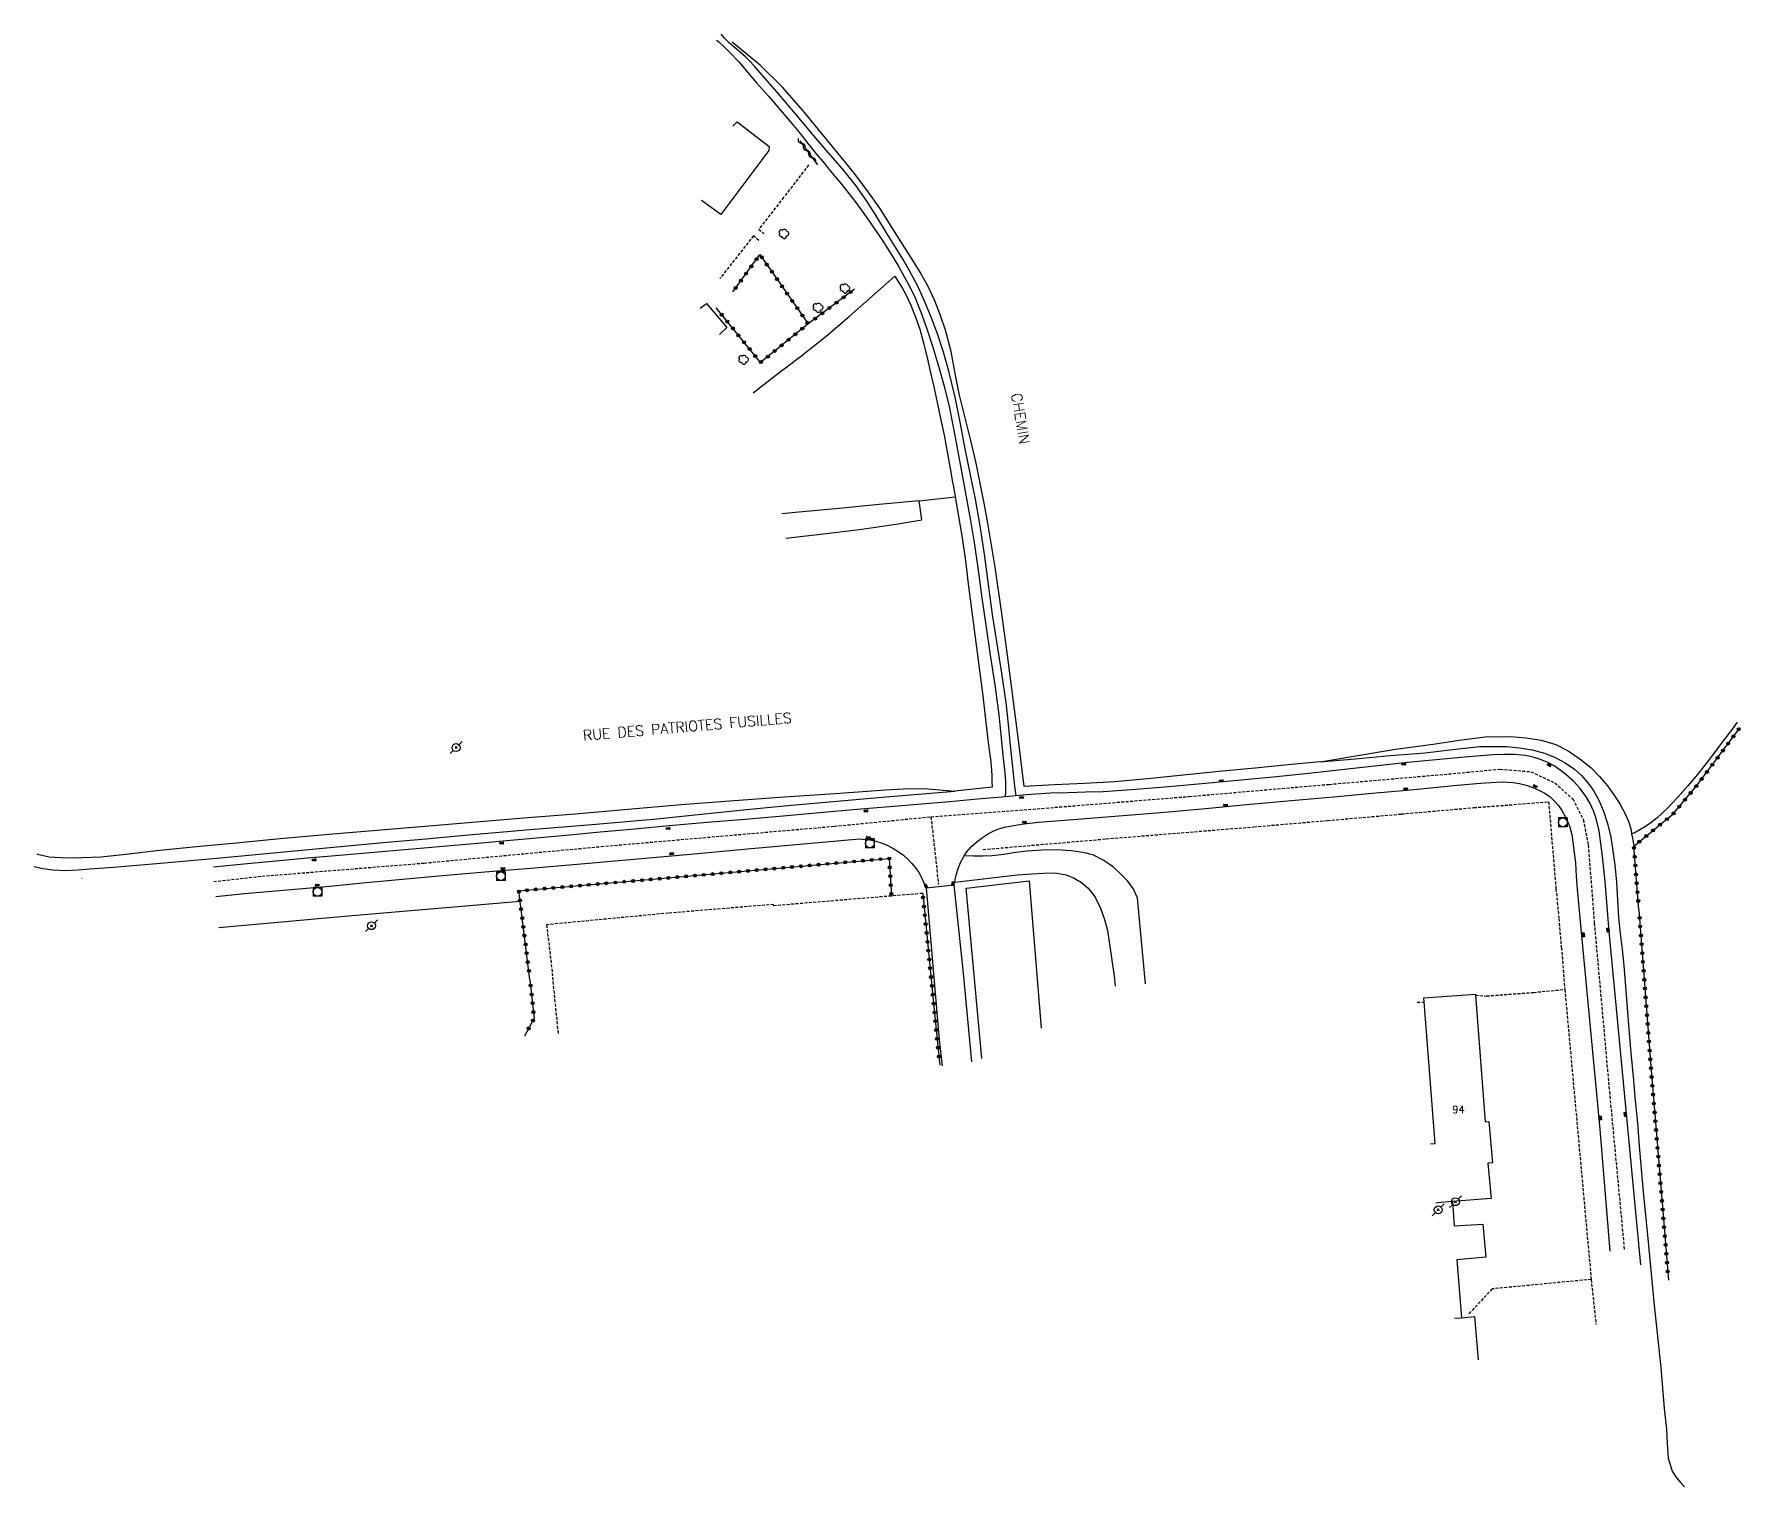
# Model space of a CAD drawing. Header units: millimetres. Extents: x 81006 to 82001, y 143028 to 144000.
# Drawn here: x 81005.9 to 81294.4, y 143258.1 to 143503.7 of the extents above; entities that cross this region are included whole.
import ezdxf
from ezdxf.enums import TextEntityAlignment as Align

# ---------------------------------------------------------------- set-up
doc = ezdxf.new("R2010")
doc.units = ezdxf.units.MM
doc.linetypes.add('DASHED', pattern=[0.75, 0.5, -0.25])
doc.layers.get('0').update_dxf_attribs({"linetype": 'CONTINUOUS'})
for name, color, linetype in [('W0001', 6, 'DASHED'), ('W0006', 2, 'CONTINUOUS'), ('W0008', 7, 'CONTINUOUS'), ('W0017', 7, 'CONTINUOUS'), ('W0071', 7, 'CONTINUOUS'), ('W0101', 7, 'CONTINUOUS'), ('W0104', 1, 'CONTINUOUS'), ('W0112', 1, 'DASHED'), ('W0211', 2, 'CONTINUOUS'), ('W0214', 2, 'CONTINUOUS'), ('W0300', 7, 'CONTINUOUS'), ('W0310', 3, 'CONTINUOUS'), ('W0323', 7, 'CONTINUOUS'), ('W0330', 7, 'CONTINUOUS'), ('W0401', 7, 'CONTINUOUS'), ('W0420', 7, 'CONTINUOUS'), ('W0473', 7, 'CONTINUOUS'), ('W0989', 7, 'CONTINUOUS'), ('W0991', 7, 'CONTINUOUS')]:
    doc.layers.add(name, color=color, linetype=linetype)
doc.styles.get("Standard").update_dxf_attribs({"font": 'romans.shx', "width": 0.85})

msp = doc.modelspace()

# ---------------------------------------------------------------- texts
at = {"layer": 'W0989'}
for s, rotation, p in [('CHEMIN', 279.3208, (81172.64, 143438.74)), ('RUE DES PATRIOTES FUSILLES', 4.8807, (81116.3, 143386.66))]:
    msp.add_text(s, height=1.75, rotation=rotation, dxfattribs=at).set_placement(p, align=Align.MIDDLE_CENTER)
at = {"layer": 'W0991'}
msp.add_text('94', height=1.25, dxfattribs=at).set_placement((81246.65, 143321.93), align=Align.MIDDLE_CENTER)

# ---------------------------------------------------------------- blocks, each defined once
blk = doc.blocks.new('T401')
for p, q in [((-0.3, 0.3), (0, 0.3)), ((-0.3, -0.25), (-0.3, 0.3)), ((-0.3, 0.15), (0, 0.15)), ((-0.3, 0), (0, 0)), ((0, 0.3), (0, -0.25)), ((-0.3, -0.15), (0, -0.15)), ((-0.3, -0.25), (-0.3, -0.3)), ((-0.3, -0.3), (0, -0.3)), ((0, -0.3), (0, -0.25))]:
    blk.add_line(p, q)
blk = doc.blocks.new('T473')
for p, q in [((-0.166667, 0.166667), (0.166667, -0.166667)), ((-0.166667, -0.166667), (0.166667, 0.166667)), ((0.500001, 0.500001), (1.000002, 1.000002)), ((-1.000002, -1.000002), (-0.500001, -0.500001))]:
    blk.add_line(p, q)
blk.add_ellipse((0, 0), major_axis=(0.471405, 0.471405), ratio=1, start_param=5.4977871438, end_param=11.780972451)
blk = doc.blocks.new('T420')
for p, q in [((0.75, 0.75), (-0.75, 0.75)), ((-0.75, 0.75), (-0.75, -0.75)), ((0.75, 0.75), (0.75, -0.75)), ((0.75, -0.75), (-0.75, -0.75))]:
    blk.add_line(p, q)
blk.add_ellipse((0, 0), major_axis=(-0.53, 0.53), ratio=1, start_param=3.926991, end_param=10.210176)
blk = doc.blocks.new('T300')
for p, q in [((-0.8, 0.51), (-0.86, 0.34)), ((-0.86, 0.34), (-0.86, 0.17)), ((-0.86, 0.17), (-0.74, 0.06)), ((-0.69, 0.63), (-0.8, 0.51)), ((-0.8, -0.06), (-0.74, 0.06)), ((-0.74, 0.06), (-0.69, 0.11)), ((-0.57, 0.69), (-0.69, 0.63)), ((-0.46, 0.69), (-0.57, 0.69)), ((-0.29, 0.63), (-0.46, 0.69)), ((-0.29, 0.63), (-0.17, 0.74)), ((-0.23, 0.57), (-0.29, 0.63)), ((-0.17, 0.74), (-0.06, 0.8)), ((-0.06, 0.8), (0.06, 0.8)), ((0.06, 0.8), (0.23, 0.74)), ((0.23, 0.74), (0.34, 0.63)), ((0.34, 0.63), (0.4, 0.51)), ((0.46, 0.46), (0.34, 0.46)), ((0.4, 0.51), (0.4, 0.46)), ((0.57, 0.4), (0.46, 0.46)), ((0.57, 0.4), (0.69, 0.29)), ((0.69, 0.29), (0.74, 0.17)), ((0.74, 0.06), (0.69, -0.17)), ((0.74, 0.17), (0.74, 0.06)), ((-0.8, -0.17), (-0.8, -0.06)), ((-0.8, -0.23), (-0.8, -0.17)), ((-0.74, -0.34), (-0.8, -0.23)), ((-0.69, -0.4), (-0.74, -0.34)), ((-0.51, -0.46), (-0.69, -0.4)), ((-0.4, -0.46), (-0.51, -0.46)), ((-0.4, -0.46), (-0.34, -0.46)), ((-0.34, -0.46), (-0.34, -0.4)), ((-0.34, -0.51), (-0.34, -0.46)), ((-0.29, -0.63), (-0.34, -0.51)), ((-0.17, -0.74), (-0.29, -0.63)), ((-0.06, -0.8), (-0.17, -0.74)), ((0.06, -0.8), (-0.06, -0.8)), ((0.17, -0.74), (0.06, -0.8)), ((0.23, -0.69), (0.17, -0.74)), ((0.29, -0.46), (0.23, -0.46)), ((0.29, -0.63), (0.23, -0.69)), ((0.46, -0.4), (0.29, -0.46)), ((0.34, -0.51), (0.29, -0.63)), ((0.34, -0.51), (0.34, -0.46)), ((0.57, -0.34), (0.46, -0.4)), ((0.63, -0.29), (0.57, -0.34)), ((0.69, -0.17), (0.63, -0.29))]:
    blk.add_line(p, q)
blk = doc.blocks.new('t310o')
at = {"color": 0, "linetype": 'Continuous'}
for centre, start, end in [((-0.5, 0.38), 216.8699, 323.1304), ((0.5, -0.37), 36.8699, 143.1303)]:
    blk.add_arc(centre, 0.625, start, end, dxfattribs=at)
blk = doc.blocks.new('t323o')
at = {"color": 0, "linetype": 'Continuous'}
for radius in [0.25, 0.15]:
    blk.add_circle((0, 0), radius, dxfattribs=at)

# ---------------------------------------------------------------- linework, layer by layer
at = {"layer": 'W0001'}
for points in [[(81157.49, 143371.41), (81179.19, 143373.06), (81201.13, 143374.84), (81224.81, 143376.89), (81246.52, 143378.78), (81253.7, 143379.47), (81258.87, 143379.02), (81262.95, 143377.14), (81265.96, 143374.43), (81267.77, 143370.88), (81268.6, 143366.6), (81269.61, 143353.42), (81272.17, 143324.95), (81274.69, 143298.17), (81274.69, 143298.17)], [(81036.25, 143360.46), (81036.25, 143360.46), (81044.41, 143361.36), (81071.8, 143363.58), (81101.76, 143366.38), (81141.13, 143369.8), (81157.49, 143371.41)], [(81157.49, 143371.41), (81158.76, 143359.95)]]:
    msp.add_lwpolyline(points, dxfattribs=at)
at = {"layer": 'W0006'}
msp.add_lwpolyline([(81088.05, 143357.08), (81058.36, 143354.52), (81037.09, 143352.6)], dxfattribs=at)
at = {"layer": 'W0008'}
for points in [[(81252.47, 143381.89), (81247.66, 143381.47), (81242.86, 143381.04), (81238.05, 143380.58), (81232.48, 143379.97), (81226.91, 143379.33), (81221.34, 143378.71), (81215.32, 143378.11), (81209.29, 143377.54), (81203.26, 143376.99), (81197.71, 143376.48), (81192.17, 143375.99), (81186.62, 143375.63), (81183.64, 143375.54), (81180.66, 143375.48), (81177.69, 143375.38), (81173.57, 143375.1), (81171.89, 143374.95), (81170.04, 143374.78), (81169.45, 143374.73), (81165.34, 143374.36), (81160.62, 143373.96), (81155.89, 143373.56), (81151.17, 143373.15), (81144.95, 143372.61), (81138.72, 143372.07), (81132.49, 143371.52), (81126.07, 143370.97), (81119.65, 143370.42), (81113.23, 143369.85), (81107.41, 143369.32), (81101.59, 143368.79), (81095.76, 143368.25), (81090.79, 143367.8), (81085.81, 143367.34), (81080.84, 143366.89), (81073.06, 143366.2), (81065.28, 143365.54), (81057.51, 143364.86), (81052.12, 143364.39), (81046.73, 143363.91), (81041.34, 143363.42), (81036.2, 143362.87)], [(81272.13, 143351.98), (81271.79, 143356.23), (81271.45, 143360.48), (81270.98, 143364.71), (81270.73, 143366.87), (81270.45, 143369.03), (81269.94, 143371.11), (81269.47, 143372.39), (81268.92, 143373.63), (81268.26, 143374.8), (81267.25, 143376.16), (81266.08, 143377.41), (81264.81, 143378.55), (81263.85, 143379.3), (81262.82, 143380), (81261.76, 143380.6), (81260.54, 143381.11), (81259.27, 143381.5), (81257.98, 143381.79), (81256.17, 143381.96), (81254.32, 143381.93), (81252.47, 143381.89)], [(81145.43, 143367.67), (81146.3, 143367.58), (81147.17, 143367.5), (81148.02, 143367.35), (81149.06, 143367.02), (81150.07, 143366.58), (81151.03, 143366.08), (81151.95, 143365.52), (81152.82, 143364.9), (81153.63, 143364.2), (81154.28, 143363.51), (81154.88, 143362.76), (81155.42, 143361.97), (81155.87, 143361.13), (81156.27, 143360.25), (81156.66, 143359.37), (81161.4, 143359.88), (81161.5, 143360.34), (81161.6, 143360.82), (81161.81, 143361.77), (81162.09, 143362.68), (81162.49, 143363.65), (81162.99, 143364.59), (81163.12, 143364.79), (81163.56, 143365.46), (81164.34, 143366.36), (81165.23, 143367.17), (81166.18, 143367.89), (81167.07, 143368.45), (81168.01, 143368.95), (81168.98, 143369.36), (81170.2, 143369.71), (81171.47, 143369.94), (81172.74, 143370.14), (81175.65, 143370.5), (81178.59, 143370.71), (81181.52, 143370.92), (81186.45, 143371.33), (81191.39, 143371.73), (81196.33, 143372.13), (81203.9, 143372.82), (81211.47, 143373.51), (81219.04, 143374.2), (81225.54, 143374.78), (81232.05, 143375.37), (81238.56, 143375.96), (81242.5, 143376.36), (81246.43, 143376.77), (81250.38, 143377.06), (81252.2, 143377.2), (81254.03, 143377.31), (81255.83, 143377.22), (81256.98, 143377.02), (81258.12, 143376.73), (81259.22, 143376.36), (81260.26, 143375.92), (81261.26, 143375.39), (81262.18, 143374.75), (81262.9, 143374.07), (81263.56, 143373.3), (81264.15, 143372.48), (81264.66, 143371.59), (81265.1, 143370.64), (81265.46, 143369.67), (81265.79, 143368.41), (81266, 143367.11), (81266.17, 143365.81), (81266.41, 143363.61), (81266.56, 143361.39), (81266.71, 143359.18), (81266.93, 143356.76), (81267.15, 143354.33), (81267.37, 143351.91)], [(81036.63, 143357.9), (81041.46, 143358.45), (81048.66, 143359.07), (81055.86, 143359.7), (81062.02, 143360.27), (81068.17, 143360.84), (81074.32, 143361.4), (81082.1, 143362.07), (81089.88, 143362.73), (81097.66, 143363.39), (81107.26, 143364.24), (81116.87, 143365.11), (81126.48, 143365.98), (81132.79, 143366.54), (81139.11, 143367.11), (81145.43, 143367.67)], [(81014, 143360.95), (81013.96, 143360.95)], [(81267.37, 143351.91), (81270.54, 143318.58), (81272.25, 143297.95)], [(81277.48, 143295.64), (81275, 143321.81), (81272.13, 143351.98)]]:
    msp.add_lwpolyline(points, dxfattribs=at)
at = {"layer": 'W0017'}
for points in [[(81193.73, 143343.17), (81192.41, 143357.68), (81191.67, 143359.28), (81190.77, 143360.49), (81189.78, 143361.55), (81188.32, 143362.87), (81186.7, 143364.02), (81184.96, 143364.89), (81183.73, 143365.26), (81182.45, 143365.5), (81181.17, 143365.67), (81178.71, 143365.84), (81176.23, 143365.78), (81173.76, 143365.61), (81171.78, 143365.35), (81169.8, 143365.01), (81167.81, 143364.78), (81166.25, 143364.74), (81164.68, 143364.76), (81163.12, 143364.79)], [(81161.5, 143360.34), (81163.43, 143360.56), (81165.35, 143360.79), (81167.28, 143361.01), (81169.69, 143361.3), (81172.1, 143361.57), (81174.52, 143361.74), (81176.5, 143361.86), (81178.48, 143361.91), (81180.36, 143361.6), (81181.68, 143361.04), (81182.95, 143360.27), (81184.06, 143359.36), (81185.26, 143357.8), (81186.15, 143355.94), (81186.85, 143354.02), (81187.33, 143352.17), (81187.63, 143350.25), (81187.9, 143348.33), (81188.46, 143344.44), (81188.65, 143342.74)], [(81156.66, 143359.37), (81158.9, 143333.7), (81159.36, 143329.32)], [(81164.37, 143329.99), (81163.01, 143344.98), (81161.4, 143359.88)]]:
    msp.add_lwpolyline(points, dxfattribs=at)
at = {"layer": 'W0071'}
for points in [[(81121.26, 143502.7), (81121.63, 143502.44), (81122.53, 143501.59), (81123.4, 143500.72), (81124.99, 143499.06), (81126.49, 143497.3), (81127.98, 143495.53), (81130, 143493.24), (81132, 143490.94), (81133.98, 143488.61), (81135.36, 143486.92), (81136.72, 143485.21), (81138.09, 143483.5), (81139.47, 143481.84), (81140.22, 143480.93), (81142.37, 143478.36), (81144.44, 143475.73), (81145.85, 143473.82), (81147.23, 143471.89), (81148.57, 143469.93), (81149.62, 143468.34), (81149.77, 143468.11), (81150.95, 143466.27), (81152.07, 143464.4), (81153.03, 143462.67), (81153.95, 143460.92), (81154.8, 143459.14), (81155.9, 143456.47), (81156.86, 143453.74), (81157.76, 143450.99), (81158.78, 143447.61), (81159.71, 143444.19), (81160.55, 143440.75), (81161.38, 143436.8), (81162.09, 143432.84), (81162.8, 143428.87), (81163.49, 143425.18), (81164.17, 143421.48), (81164.81, 143417.78), (81165.49, 143413.12), (81166.11, 143408.45), (81166.74, 143403.78), (81167.51, 143398.73), (81168.3, 143393.7), (81168.98, 143388.64), (81169.21, 143386.38), (81169.41, 143384.11), (81169.62, 143381.85), (81169.8, 143380.35), (81169.98, 143378.86), (81170.09, 143377.36), (81170.09, 143376.51), (81170.07, 143375.64), (81170.04, 143374.78)], [(81171.89, 143374.95), (81171.69, 143376.56), (81171.49, 143378.17), (81171.3, 143379.79), (81170.92, 143383.44), (81170.58, 143387.09), (81170.18, 143390.74), (81169.47, 143395.69), (81168.67, 143400.63), (81167.89, 143405.58), (81167.2, 143410.7), (81166.54, 143415.83), (81165.76, 143420.94), (81165, 143425.08), (81164.16, 143429.21), (81163.31, 143433.33), (81162.46, 143437.83), (81161.59, 143442.33), (81160.53, 143446.77), (81159.61, 143449.94), (81158.59, 143453.09), (81157.43, 143456.18), (81156.41, 143458.61), (81155.3, 143461), (81154.1, 143463.34), (81152.79, 143465.65), (81151.39, 143467.91), (81149.98, 143470.15), (81148.32, 143472.85), (81146.63, 143475.52), (81144.84, 143478.11), (81142.56, 143480.97), (81140.14, 143483.73), (81137.72, 143486.49), (81134.59, 143490.24), (81131.46, 143493.99), (81128.24, 143497.65), (81127.56, 143498.41), (81126.87, 143499.16), (81126.16, 143499.89), (81125.23, 143500.69), (81124.27, 143501.45), (81123.36, 143502.26), (81122.61, 143503.06), (81122.05, 143503.74)]]:
    msp.add_lwpolyline(points, dxfattribs=at)
at = {"layer": 'W0101'}
for points in [[(81123.98, 143488.15), (81124.72, 143488.93), (81130.14, 143484.71), (81130.06, 143484.05), (81121.97, 143473.22), (81118.69, 143475.61)], [(81241.91, 143316.12), (81242.74, 143316.17), (81240.87, 143340.09), (81240.81, 143340.81), (81249.52, 143341.4), (81249.53, 143341.26), (81251.16, 143319.84), (81251.8, 143319.87), (81252.4, 143312.87), (81251.64, 143312.85), (81252.17, 143306.87), (81245.64, 143306.33), (81243.11, 143306.13), (81242.83, 143306.1)], [(81245.97, 143286.61), (81247.17, 143286.71), (81249.39, 143286.89), (81250.01, 143279.59)]]:
    msp.add_lwpolyline(points, dxfattribs=at)
at = {"layer": 'W0104'}
for points in [[(81118.47, 143457.42), (81119.52, 143458.21), (81123, 143454.13), (81121.73, 143452.96)], [(81166.07, 143330.53), (81163.46, 143359.35), (81174.11, 143360.6), (81176.13, 143335.69)], [(81245.64, 143306.33), (81245.94, 143302.22), (81250.8, 143302.52), (81251.3, 143296.96), (81246.37, 143296.52), (81247.17, 143286.71)]]:
    msp.add_lwpolyline(points, dxfattribs=at)
at = {"layer": 'W0112'}
for points in [[(81136.79, 143481.61), (81132.59, 143476.12), (81128.37, 143470.73), (81129.3, 143470.02)], [(81128.4, 143468.87), (81127.49, 143469.65), (81121.8, 143462.39)], [(81166.29, 143365.87), (81187.09, 143367.66), (81187.1, 143367.67), (81212.07, 143369.7), (81212.07, 143369.71), (81224.5, 143370.77), (81224.51, 143370.77), (81237.02, 143371.87), (81237.02, 143371.88), (81249.25, 143372.95), (81249.26, 143372.95), (81261.89, 143373.93), (81263.14, 143359.22), (81263.62, 143354.17)], [(81156.09, 143358.45), (81150.8, 143358.01), (81130.92, 143356.36), (81130.9, 143356.58), (81113.1, 143355.11), (81092.52, 143353.15), (81093.53, 143344.57)], [(81263.62, 143354.17), (81264.04, 143349.28), (81264.06, 143349.27), (81264.63, 143342.21)], [(81094.48, 143334.78), (81094.51, 143334.83), (81093.53, 143344.57)], [(81249.53, 143341.26), (81251.39, 143341.09), (81251.4, 143341.11), (81259.3, 143341.7), (81259.32, 143341.71), (81264.63, 143342.21), (81269.09, 143293.18), (81252.36, 143291.58), (81248.25, 143287.19)], [(81239.7, 143340.06), (81240.87, 143340.09)], [(81269.09, 143293.18), (81269.9, 143285.55)]]:
    msp.add_lwpolyline(points, dxfattribs=at)
at = {"layer": 'W0211'}
for points in [[(81223.3, 143380.7), (81229.21, 143381.22), (81235.11, 143381.74), (81241.02, 143382.24), (81245.62, 143382.76), (81250.21, 143383.26), (81254.78, 143383.26), (81256.96, 143383.04), (81259.13, 143382.7), (81261.22, 143382.14), (81262.98, 143381.42), (81264.68, 143380.52), (81266.24, 143379.44), (81267.43, 143378.37), (81268.53, 143377.16), (81269.49, 143375.87), (81270.46, 143374.1), (81271.21, 143372.2), (81271.84, 143370.26), (81272.39, 143367.97), (81272.76, 143365.64), (81273.06, 143363.29), (81273.35, 143360.34), (81273.52, 143357.37), (81273.7, 143354.4)], [(81014, 143362.5), (81015.33, 143362.6), (81019.31, 143362.86), (81023.28, 143363.2), (81027.26, 143363.55), (81037.4, 143364.46), (81047.53, 143365.42), (81057.66, 143366.38), (81064.88, 143367.04), (81072.1, 143367.7), (81079.32, 143368.35), (81089.74, 143369.23), (81100.16, 143370.1), (81110.57, 143371.02), (81118.15, 143371.77), (81125.73, 143372.56), (81133.31, 143373.31), (81141.59, 143374.05), (81149.88, 143374.76), (81161.53, 143375.75)], [(81005.9, 143363.02), (81007.37, 143362.66), (81009.04, 143362.41), (81011.12, 143362.31), (81013.22, 143362.45), (81013.96, 143362.5)], [(81013.96, 143362.5), (81014, 143362.5)], [(81273.7, 143354.4), (81274.01, 143351.68), (81274.33, 143348.97), (81274.61, 143346.26), (81274.91, 143342.68), (81275.17, 143339.09), (81275.44, 143335.5), (81275.8, 143331.47), (81276.18, 143327.45), (81276.55, 143323.42), (81276.89, 143319.58), (81277.21, 143315.74), (81277.55, 143311.9), (81277.9, 143307.96), (81278.27, 143304.02), (81278.64, 143300.08), (81278.98, 143296.51), (81279.32, 143292.94), (81279.67, 143289.36), (81280.06, 143285.66), (81280.47, 143281.96), (81280.86, 143278.26), (81281.16, 143274.79), (81281.45, 143271.33), (81281.8, 143267.87), (81281.93, 143265.42), (81282.08, 143262.98), (81282.76, 143260.76), (81283.42, 143259.79), (81284.21, 143258.87), (81284.87, 143258.1)]]:
    msp.add_lwpolyline(points, dxfattribs=at)
at = {"layer": 'W0214'}
for points in [[(81223.3, 143380.7), (81229.66, 143381.76), (81236.02, 143382.81), (81242.4, 143383.71), (81246.78, 143384.36), (81251.17, 143384.93), (81255.53, 143384.99), (81258.1, 143384.76), (81260.66, 143384.34), (81263.1, 143383.6), (81265.19, 143382.55), (81267.18, 143381.22), (81269.01, 143379.72), (81270.48, 143378.24), (81271.83, 143376.62), (81273.05, 143374.92), (81273.96, 143373.5), (81274.79, 143372.02), (81275.46, 143370.48), (81275.82, 143369.16), (81275.93, 143368.52), (81276.06, 143367.8), (81276.3, 143366.43)], [(81014, 143364.52), (81017.21, 143364.61), (81021.9, 143365.16), (81026.59, 143365.71), (81033.36, 143366.36), (81040.12, 143367.02), (81046.89, 143367.67), (81055.69, 143368.45), (81064.49, 143369.19), (81073.29, 143369.93), (81081.31, 143370.6), (81089.34, 143371.26), (81097.37, 143371.93), (81106.32, 143372.69), (81115.27, 143373.46), (81124.22, 143374.18), (81132.65, 143374.77), (81141.29, 143375.34), (81149.79, 143375.98), (81152.83, 143376.11), (81156.3, 143376.2), (81161.53, 143375.75)], [(81006.39, 143365.14), (81006.48, 143365.1), (81008.41, 143364.63), (81010.47, 143364.52), (81012.53, 143364.48), (81013.96, 143364.52)], [(81013.96, 143364.52), (81014, 143364.52)]]:
    msp.add_lwpolyline(points, dxfattribs=at)
at = {"layer": 'W0310'}
msp.add_lwpolyline([(81135.32, 143485.67), (81138.3, 143481.64)], dxfattribs=at)
at = {"layer": 'W0323'}
for points in [[(81124.02, 143460.18), (81128.57, 143466.46), (81136.73, 143454.75), (81128.68, 143448.22), (81121.17, 143457.46)], [(81144.58, 143460.63), (81136.73, 143454.75)], [(81277.16, 143355.67), (81276.3, 143366.43), (81282.91, 143371.85), (81286.76, 143376.45), (81294.28, 143386.52)], [(81089.71, 143343.86), (81088.45, 143353.89), (81088.05, 143357.08), (81087.82, 143358.87), (81115.57, 143361.28), (81150.43, 143364.37), (81150.8, 143358.01)], [(81156.09, 143358.45), (81158.11, 143338.17), (81158.97, 143329.38)], [(81277.16, 143355.67), (81279.16, 143329.22), (81281.35, 143302.77), (81282.16, 143293.03)], [(81089.71, 143343.86), (81090.41, 143337.35), (81088.78, 143334.3)]]:
    msp.add_lwpolyline(points, dxfattribs=at)
at = {"layer": 'W0330'}
for points in [[(81173.26, 143376.54), (81172.33, 143383.93), (81171.4, 143391.33), (81170.42, 143398.71), (81169.41, 143406.17), (81168.34, 143413.63), (81167.11, 143421.05), (81166.49, 143424.44), (81165.82, 143427.83), (81165.12, 143431.2), (81164.22, 143435.03), (81163.27, 143438.85), (81162.34, 143442.68), (81161.6, 143446.37), (81160.89, 143450.06), (81159.95, 143453.69), (81159.09, 143456.19), (81158.12, 143458.65), (81157.01, 143461.06), (81155.67, 143463.49), (81154.19, 143465.85), (81152.69, 143468.2), (81150.78, 143471.26), (81148.82, 143474.29), (81146.78, 143477.26), (81144.36, 143480.46), (81141.83, 143483.58), (81139.26, 143486.67), (81135.86, 143490.75), (81132.37, 143494.77), (81128.62, 143498.49), (81127.06, 143499.81), (81125.47, 143501.09), (81123.88, 143502.37)], [(81127.44, 143443.09), (81131.05, 143445.88), (81135.45, 143449.24), (81139.78, 143452.68), (81143.68, 143456), (81147.52, 143459.39), (81151.37, 143462.79), (81151.98, 143461.81), (81152.6, 143460.83), (81153.18, 143459.84), (81154.11, 143457.89), (81154.89, 143455.88), (81155.59, 143453.84), (81156.31, 143451.34), (81156.91, 143448.8), (81157.48, 143446.25), (81158.03, 143443.85), (81158.56, 143441.44), (81159.07, 143439.03), (81159.7, 143435.92), (81160.3, 143432.8), (81160.86, 143429.68), (81161.1, 143428.29), (81161.33, 143426.91), (81161.56, 143425.52)], [(81155.5, 143424.83), (81148.72, 143424.19), (81141.95, 143423.55), (81135.17, 143422.89), (81132.28, 143422.61)], [(81132.95, 143418.51), (81138.84, 143419.18), (81145.4, 143419.99), (81151.93, 143420.95), (81153.26, 143421.17), (81154.6, 143421.4), (81155.93, 143421.63), (81155.5, 143424.83), (81161.56, 143425.52), (81161.98, 143423.2), (81162.39, 143420.88), (81162.77, 143418.55), (81163.32, 143414.67), (81163.79, 143410.77), (81164.27, 143406.88), (81164.78, 143403.02), (81165.29, 143399.16), (81165.8, 143395.29), (81166.23, 143391.83), (81166.65, 143388.37), (81167.06, 143384.91), (81167.29, 143383.04), (81167.53, 143381.17), (81167.7, 143379.29), (81167.75, 143378.34), (81167.79, 143377.39), (81167.82, 143376.43), (81161.53, 143375.75)], [(81293.78, 143387.4), (81293.06, 143386.43), (81291.08, 143383.78), (81289.1, 143381.14), (81287.04, 143378.56), (81285.42, 143376.62), (81283.76, 143374.72), (81282.02, 143372.9), (81281.1, 143372.02), (81280.16, 143371.15), (81279.18, 143370.36), (81278.25, 143369.74), (81277.29, 143369.18), (81276.33, 143368.62), (81275.93, 143368.52)], [(81223.3, 143380.7), (81217.79, 143380.17), (81212.28, 143379.63), (81206.77, 143379.09), (81200.7, 143378.47), (81194.63, 143377.85), (81188.55, 143377.33), (81183.46, 143377.02), (81178.36, 143376.78), (81173.26, 143376.54)]]:
    msp.add_lwpolyline(points, dxfattribs=at)

# ---------------------------------------------------------------- block references
at = {"layer": 'W0300'}
for p in [(81132.67, 143469.95), (81142.99, 143460.71), (81138.45, 143457.47), (81125.86, 143448.68)]:
    msp.add_blockref('T300', p, dxfattribs=at)
at = {"layer": 'W0310', "rotation": 306.4131081557214}
for p in [(81135.63, 143485.26), (81136.52, 143484.05), (81137.41, 143482.84)]:
    msp.add_blockref('t310o', p, dxfattribs=at)
at = {"layer": 'W0323'}
for p, rotation in [((81128.01, 143465.69), 54.08016707841408), ((81128.88, 143466.01), 304.9048691423191), ((81129.74, 143464.78), 304.9048691423191), ((81125.37, 143462.05), 54.08016707841408), ((81126.25, 143463.26), 54.08016707841408), ((81127.13, 143464.47), 54.08016707841408), ((81130.6, 143463.55), 304.9048691423191), ((81131.46, 143462.32), 304.9048691423191), ((81124.49, 143460.83), 54.08016707841408), ((81132.32, 143461.09), 304.9048691423191), ((81133.17, 143459.86), 304.9048691423191), ((81142.74, 143459.25), 216.843011392264), ((81143.94, 143460.15), 216.843011392264), ((81122.12, 143456.3), 129.1031953883508), ((81134.03, 143458.63), 304.9048691423191), ((81134.89, 143457.4), 304.9048691423191), ((81135.75, 143456.16), 304.9048691423191), ((81139.13, 143456.55), 216.843011392264), ((81140.34, 143457.45), 216.843011392264), ((81141.54, 143458.35), 216.843011392264), ((81123.06, 143455.13), 129.1031953883508), ((81124.01, 143453.97), 129.1031953883508), ((81135.74, 143453.95), 219.0437473004888), ((81136.61, 143454.93), 304.9048691423191), ((81137.93, 143455.65), 216.843011392264), ((81124.95, 143452.8), 129.1031953883508), ((81125.9, 143451.64), 129.1031953883508), ((81126.85, 143450.48), 129.1031953883508), ((81132.25, 143451.11), 219.0437473004888), ((81133.41, 143452.06), 219.0437473004888), ((81134.58, 143453), 219.0437473004888), ((81127.79, 143449.31), 129.1031953883508), ((81128.75, 143448.28), 219.0437473004888), ((81129.92, 143449.22), 219.0437473004888), ((81131.08, 143450.17), 219.0437473004888), ((81293.14, 143385), 53.26196594897343), ((81294.04, 143386.2), 53.26196594897343), ((81290.45, 143381.39), 53.26196594897343), ((81291.35, 143382.59), 53.26196594897343), ((81292.24, 143383.79), 53.26196594897343), ((81288.66, 143378.99), 53.26196594897343), ((81289.55, 143380.19), 53.26196594897343), ((81285.9, 143375.43), 50.03413574089731), ((81286.86, 143376.58), 53.26196594897343), ((81287.76, 143377.78), 53.26196594897343), ((81283.98, 143373.13), 50.03413574089731), ((81284.94, 143374.28), 50.03413574089731), ((81280.72, 143370.05), 39.36253812396423), ((81281.88, 143371), 39.36253812396423), ((81283.01, 143371.98), 50.03413574089731), ((81277.24, 143367.2), 39.36253812396423), ((81278.4, 143368.15), 39.36253812396423), ((81279.56, 143369.1), 39.36253812396423), ((81144.48, 143363.84), 5.067579365195168), ((81145.98, 143363.98), 5.067579365195168), ((81147.47, 143364.11), 5.067579365195168), ((81148.96, 143364.24), 5.067579365195168), ((81150.44, 143364.35), 273.2835679801022), ((81276.33, 143366.14), 94.5322294456359), ((81276.45, 143364.65), 94.5322294456359), ((81111.61, 143360.94), 4.966621664114339), ((81113.1, 143361.07), 4.966621664114339), ((81114.6, 143361.2), 4.966621664114339), ((81116.09, 143361.33), 5.067579365195168), ((81117.59, 143361.46), 5.067579365195168), ((81119.08, 143361.59), 5.067579365195168), ((81120.58, 143361.72), 5.067579365195168), ((81122.07, 143361.86), 5.067579365195168), ((81123.56, 143361.99), 5.067579365195168), ((81125.06, 143362.12), 5.067579365195168), ((81126.55, 143362.25), 5.067579365195168), ((81128.05, 143362.39), 5.067579365195168), ((81129.54, 143362.52), 5.067579365195168), ((81131.03, 143362.65), 5.067579365195168), ((81132.53, 143362.78), 5.067579365195168), ((81134.02, 143362.92), 5.067579365195168), ((81135.52, 143363.05), 5.067579365195168), ((81137.01, 143363.18), 5.067579365195168), ((81138.5, 143363.31), 5.067579365195168), ((81140, 143363.45), 5.067579365195168), ((81141.49, 143363.58), 5.067579365195168), ((81142.99, 143363.71), 5.067579365195168), ((81150.52, 143362.85), 273.2835679801022), ((81150.61, 143361.35), 273.2835679801022), ((81276.57, 143363.15), 94.5322294456359), ((81276.68, 143361.66), 94.5322294456359), ((81087.84, 143358.75), 97.14870534137783), ((81089.19, 143358.99), 4.966621664114339), ((81090.69, 143359.12), 4.966621664114339), ((81092.18, 143359.25), 4.966621664114339), ((81093.68, 143359.38), 4.966621664114339), ((81095.17, 143359.51), 4.966621664114339), ((81096.67, 143359.64), 4.966621664114339), ((81098.16, 143359.77), 4.966621664114339), ((81099.65, 143359.9), 4.966621664114339), ((81101.15, 143360.03), 4.966621664114339), ((81102.64, 143360.16), 4.966621664114339), ((81104.14, 143360.29), 4.966621664114339), ((81105.63, 143360.42), 4.966621664114339), ((81107.13, 143360.55), 4.966621664114339), ((81108.62, 143360.68), 4.966621664114339), ((81110.12, 143360.81), 4.966621664114339), ((81150.69, 143359.86), 273.2835679801022), ((81150.78, 143358.36), 273.2835679801022), ((81276.8, 143360.16), 94.5322294456359), ((81276.92, 143358.66), 94.5322294456359), ((81088.02, 143357.26), 97.14870534137783), ((81088.21, 143355.77), 97.15370727259896), ((81156.16, 143357.74), 275.7022012254949), ((81156.3, 143356.25), 275.7022012254949), ((81277.04, 143357.17), 94.5322294456359), ((81088.4, 143354.28), 97.15370727259896), ((81088.58, 143352.79), 97.1531542371368), ((81156.45, 143354.75), 275.7022012254949), ((81156.6, 143353.26), 275.7022012254949), ((81277.26, 143354.33), 274.3250061518639), ((81277.37, 143352.84), 274.3250061518639), ((81088.77, 143351.31), 97.1531542371368), ((81088.96, 143349.82), 97.1531542371368), ((81156.75, 143351.77), 275.7022012254949), ((81156.9, 143350.28), 275.7022012254949), ((81277.49, 143351.34), 274.3250061518639), ((81277.6, 143349.85), 274.3250061518639), ((81089.14, 143348.33), 97.1531542371368), ((81089.33, 143346.84), 97.1531542371368), ((81157.05, 143348.78), 275.7022012254949), ((81157.2, 143347.29), 275.7022012254949), ((81277.71, 143348.35), 274.3250061518639), ((81277.82, 143346.86), 274.3250061518639), ((81089.52, 143345.35), 97.1531542371368), ((81157.35, 143345.8), 275.7022012254949), ((81157.5, 143344.31), 275.7022012254949), ((81277.94, 143345.36), 274.3250061518639), ((81278.05, 143343.86), 274.3250061518639), ((81089.81, 143342.86), 276.196264354987), ((81089.98, 143341.37), 276.196264354987), ((81157.65, 143342.81), 275.7022012254949), ((81157.8, 143341.32), 275.7022012254949), ((81278.16, 143342.37), 274.3250061518639), ((81278.28, 143340.87), 274.3250061518639), ((81090.14, 143339.88), 276.196264354987), ((81090.3, 143338.39), 276.196264354987), ((81157.94, 143339.83), 275.7022012254949), ((81158.09, 143338.33), 275.7022012254949), ((81278.39, 143339.38), 274.3250061518639), ((81278.5, 143337.88), 274.3250061518639), ((81089.49, 143335.62), 241.8572460163293), ((81090.2, 143336.95), 241.8572460163293), ((81158.24, 143336.84), 275.5877110823719), ((81158.39, 143335.35), 275.5877110823719), ((81278.62, 143336.39), 274.3250061518639), ((81158.53, 143333.86), 275.5877110823719), ((81158.68, 143332.36), 275.5877110823719), ((81278.73, 143334.89), 274.3250061518639), ((81278.84, 143333.39), 274.3250061518639), ((81158.82, 143330.87), 275.5877110823719), ((81278.96, 143331.9), 274.3250061518639), ((81279.07, 143330.4), 274.3250061518639), ((81279.18, 143328.91), 274.7277774765213), ((81279.31, 143327.41), 274.7277774765213), ((81279.43, 143325.92), 274.7277774765213), ((81279.56, 143324.42), 274.7277774765213), ((81279.68, 143322.93), 274.7277774765213), ((81279.8, 143321.43), 274.7277774765213), ((81279.93, 143319.94), 274.7277774765213), ((81280.05, 143318.44), 274.7277774765213), ((81280.17, 143316.95), 274.7277774765213), ((81280.3, 143315.45), 274.7277774765213), ((81280.42, 143313.96), 274.7277774765213), ((81280.54, 143312.46), 274.7277774765213), ((81280.67, 143310.97), 274.7277774765213), ((81280.79, 143309.47), 274.7277774765213), ((81280.92, 143307.98), 274.7277774765213), ((81281.04, 143306.48), 274.7277774765213), ((81281.16, 143304.99), 274.7277774765213), ((81281.29, 143303.49), 274.7277774765213), ((81281.41, 143302), 274.8001482142386), ((81281.54, 143300.5), 274.8001482142386), ((81281.66, 143299.01), 274.8001482142386), ((81281.79, 143297.52), 274.8001482142386), ((81281.91, 143296.02), 274.8001482142386), ((81282.04, 143294.53), 274.8001482142386)]:
    msp.add_blockref('t323o', p, dxfattribs=dict(at, rotation=rotation))
at = {"layer": 'W0401'}
for p, rotation in [((81237.4, 143380.48), 96.20697470613878), ((81262.04, 143380.28), 60.81812537090191), ((81206.58, 143377.62), 95.13616496882085), ((81237.73, 143375.99), 275.1976075293614), ((81259.56, 143376.44), 246.9148596858492), ((81172.79, 143374.83), 95.10515590998897), ((81207.27, 143373.21), 275.2080918697374), ((81146.52, 143372.53), 94.96617522075758), ((81173.29, 143370.35), 277.1661705009967), ((81084.92, 143367.1), 95.16640904646569), ((81113.07, 143369.58), 95.18113493431623), ((81146.86, 143367.73), 264.5689520864187), ((81053.22, 143364.26), 95.00551711037677), ((81113.65, 143365.02), 275.175088395668), ((81085.12, 143362.49), 274.8057049351645), ((81053.73, 143359.7), 275.0408410275313), ((81156.48, 143359.61), 204.0408948316546), ((81161.35, 143360.09), 347.6045735480345), ((81272.08, 143352.27), 4.613017785243903), ((81267.62, 143351.4), 185.4274955319675), ((81270.51, 143320.44), 185.4274955319675), ((81274.98, 143321.11), 5.1038624997577)]:
    msp.add_blockref('T401', p, dxfattribs=dict(at, rotation=rotation))
at = {"layer": 'W0420'}
for p in [(81264.3, 143370.46), (81147.16, 143366.91), (81084.79, 143361.36), (81053.8, 143358.72)]:
    msp.add_blockref('T420', p, dxfattribs=at)
at = {"layer": 'W0473'}
for p in [(81077.22, 143383.11), (81062.92, 143352.99), (81246.14, 143306.32), (81243.23, 143304.95)]:
    msp.add_blockref('T473', p, dxfattribs=at)

msp.set_redraw_order([(e.dxf.handle, doc.entitydb.next_handle()) for e in msp.query("TEXT MTEXT ATTDEF DIMENSION ARC_DIMENSION")])  # texts and dimensions are drawn at this point

doc.saveas('drawing.dxf')
